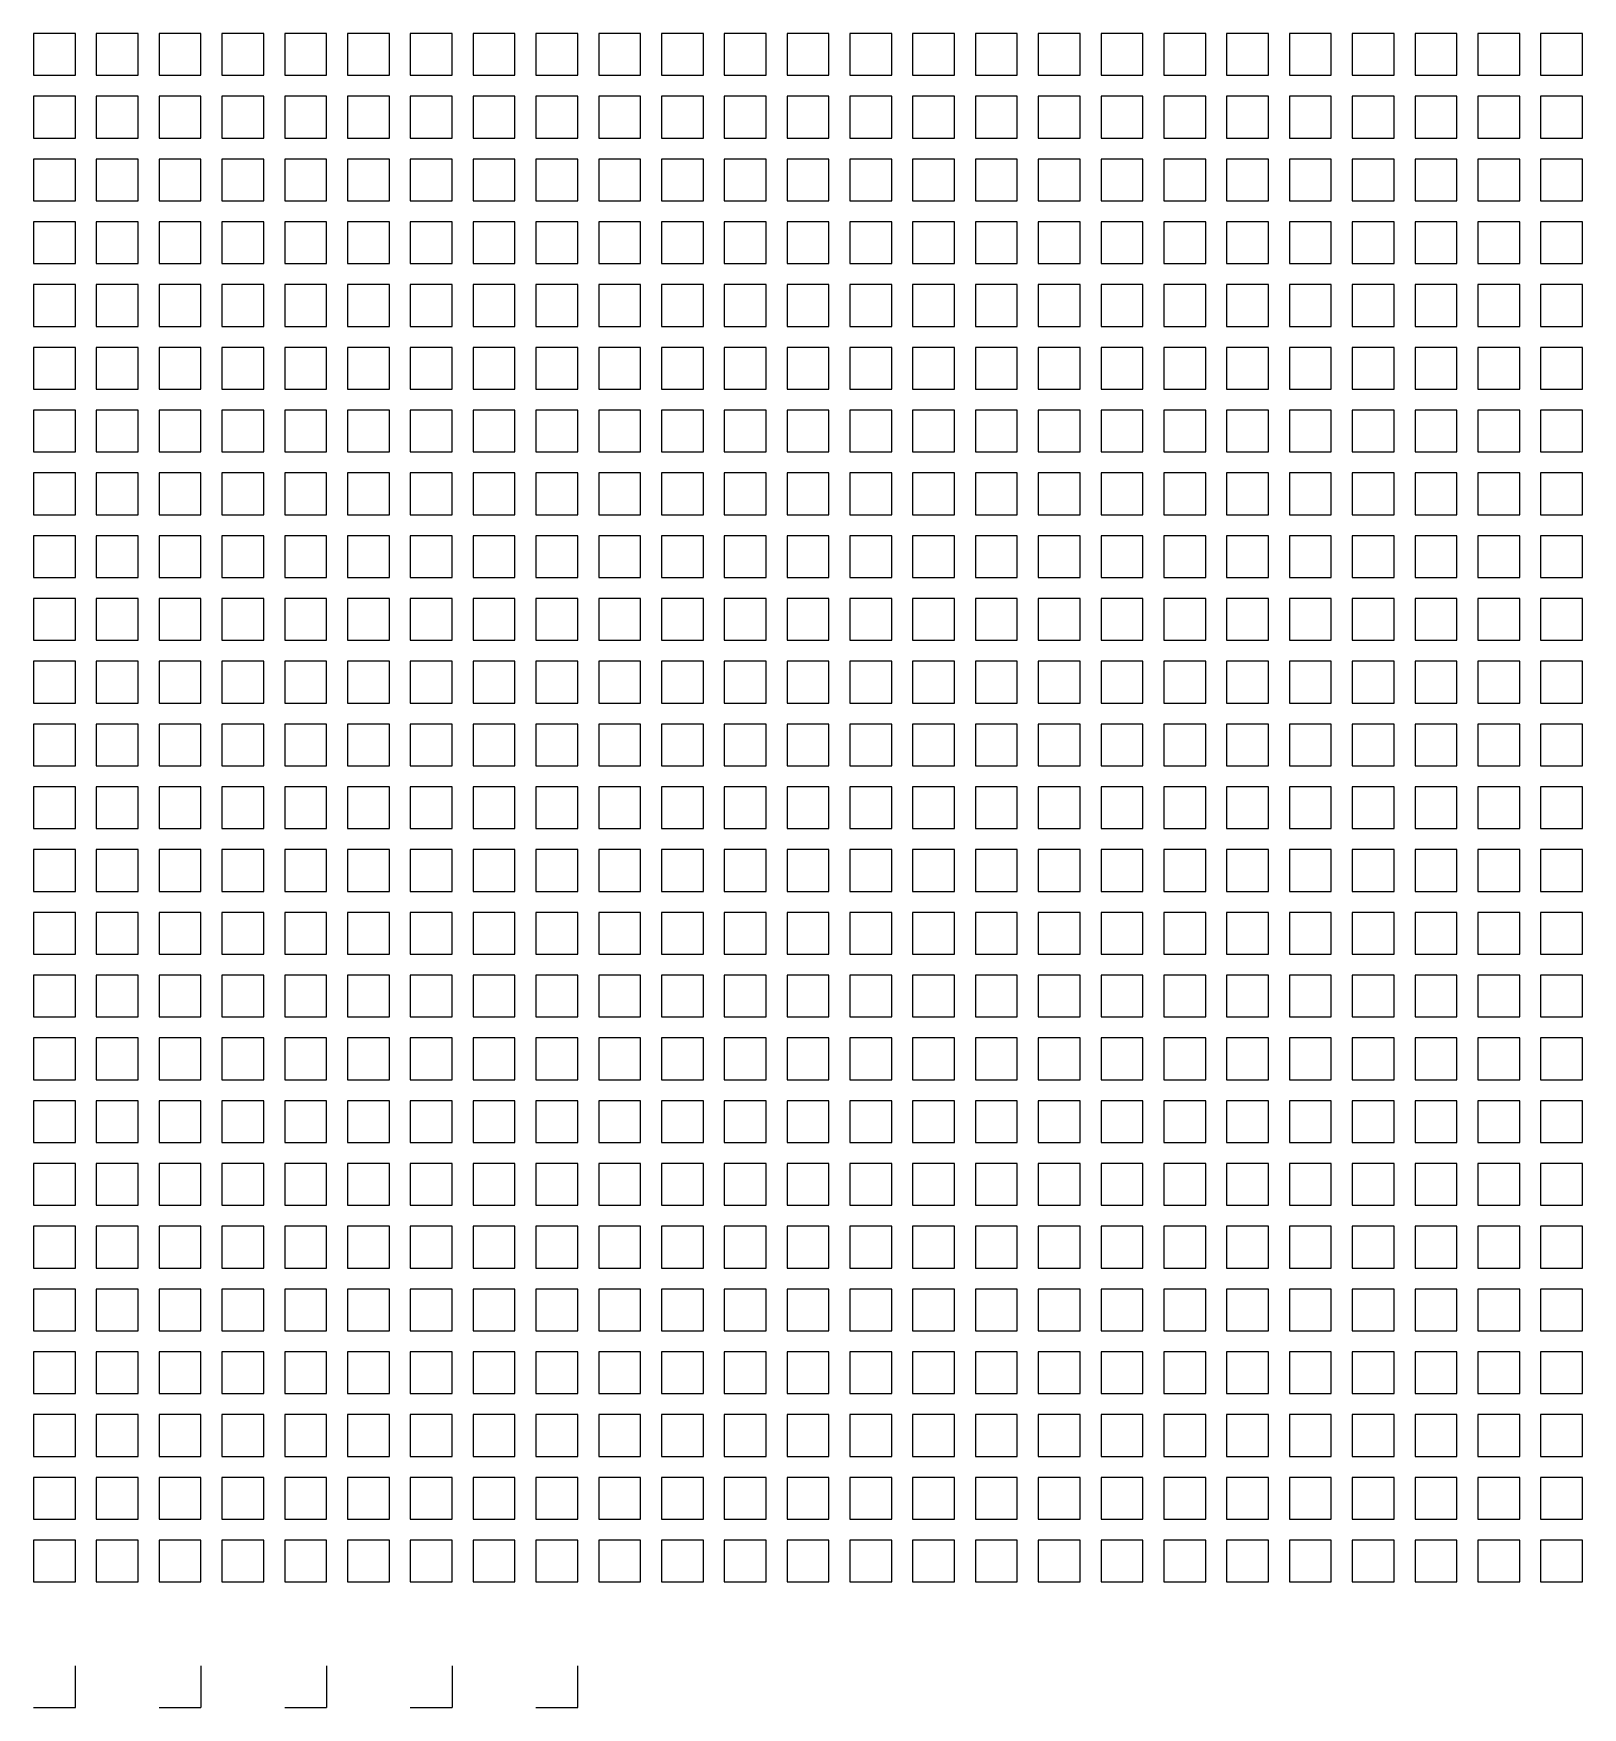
# Model space of a CAD drawing. Header units: millimetres. Extents: x 0 to 370, y -30 to 370.
import ezdxf

# ---------------------------------------------------------------- set-up
doc = ezdxf.new("R2010")
doc.units = ezdxf.units.MM
doc.layers.add('Grid', color=2, linetype='CONTINUOUS')

msp = doc.modelspace()

# ---------------------------------------------------------------- linework, layer by layer
at = {"layer": 'Grid'}
for p, q in [((10, 370), (0, 370)), ((0, 370), (0, 360)), ((10, 360), (10, 370)), ((25, 370), (15, 370)), ((15, 370), (15, 360)), ((25, 360), (25, 370)), ((40, 370), (30, 370)), ((30, 370), (30, 360)), ((40, 360), (40, 370)), ((55, 370), (45, 370)), ((45, 370), (45, 360)), ((55, 360), (55, 370)), ((70, 370), (60, 370)), ((60, 370), (60, 360)), ((70, 360), (70, 370)), ((85, 370), (75, 370)), ((75, 370), (75, 360)), ((85, 360), (85, 370)), ((100, 370), (90, 370)), ((90, 370), (90, 360)), ((100, 360), (100, 370)), ((115, 370), (105, 370)), ((105, 370), (105, 360)), ((115, 360), (115, 370)), ((130, 370), (120, 370)), ((120, 370), (120, 360)), ((130, 360), (130, 370)), ((145, 370), (135, 370)), ((135, 370), (135, 360)), ((145, 360), (145, 370)), ((160, 370), (150, 370)), ((150, 370), (150, 360)), ((160, 360), (160, 370)), ((175, 370), (165, 370)), ((165, 370), (165, 360)), ((175, 360), (175, 370)), ((190, 370), (180, 370)), ((180, 370), (180, 360)), ((190, 360), (190, 370)), ((205, 370), (195, 370)), ((195, 370), (195, 360)), ((205, 360), (205, 370)), ((220, 370), (210, 370)), ((210, 370), (210, 360)), ((220, 360), (220, 370)), ((235, 370), (225, 370)), ((225, 370), (225, 360)), ((235, 360), (235, 370)), ((250, 370), (240, 370)), ((240, 370), (240, 360)), ((250, 360), (250, 370)), ((265, 370), (255, 370)), ((255, 370), (255, 360)), ((265, 360), (265, 370)), ((280, 370), (270, 370)), ((270, 370), (270, 360)), ((280, 360), (280, 370)), ((295, 370), (285, 370)), ((285, 370), (285, 360)), ((295, 360), (295, 370)), ((310, 370), (300, 370)), ((300, 370), (300, 360)), ((310, 360), (310, 370)), ((325, 370), (315, 370)), ((315, 370), (315, 360)), ((325, 360), (325, 370)), ((340, 370), (330, 370)), ((330, 370), (330, 360)), ((340, 360), (340, 370)), ((355, 370), (345, 370)), ((345, 370), (345, 360)), ((355, 360), (355, 370)), ((370, 370), (360, 370)), ((360, 370), (360, 360)), ((370, 360), (370, 370)), ((0, 360), (10, 360)), ((15, 360), (25, 360)), ((30, 360), (40, 360)), ((45, 360), (55, 360)), ((60, 360), (70, 360)), ((75, 360), (85, 360)), ((90, 360), (100, 360)), ((105, 360), (115, 360)), ((120, 360), (130, 360)), ((135, 360), (145, 360)), ((150, 360), (160, 360)), ((165, 360), (175, 360)), ((180, 360), (190, 360)), ((195, 360), (205, 360)), ((210, 360), (220, 360)), ((225, 360), (235, 360)), ((240, 360), (250, 360)), ((255, 360), (265, 360)), ((270, 360), (280, 360)), ((285, 360), (295, 360)), ((300, 360), (310, 360)), ((315, 360), (325, 360)), ((330, 360), (340, 360)), ((345, 360), (355, 360)), ((360, 360), (370, 360)), ((10, 355), (0, 355)), ((0, 355), (0, 345)), ((10, 345), (10, 355)), ((25, 355), (15, 355)), ((15, 355), (15, 345)), ((25, 345), (25, 355)), ((40, 355), (30, 355)), ((30, 355), (30, 345)), ((40, 345), (40, 355)), ((55, 355), (45, 355)), ((45, 355), (45, 345)), ((55, 345), (55, 355)), ((70, 355), (60, 355)), ((60, 355), (60, 345)), ((70, 345), (70, 355)), ((85, 355), (75, 355)), ((75, 355), (75, 345)), ((85, 345), (85, 355)), ((100, 355), (90, 355)), ((90, 355), (90, 345)), ((100, 345), (100, 355)), ((115, 355), (105, 355)), ((105, 355), (105, 345)), ((115, 345), (115, 355)), ((130, 355), (120, 355)), ((120, 355), (120, 345)), ((130, 345), (130, 355)), ((145, 355), (135, 355)), ((135, 355), (135, 345)), ((145, 345), (145, 355)), ((160, 355), (150, 355)), ((150, 355), (150, 345)), ((160, 345), (160, 355)), ((175, 355), (165, 355)), ((165, 355), (165, 345)), ((175, 345), (175, 355)), ((190, 355), (180, 355)), ((180, 355), (180, 345)), ((190, 345), (190, 355)), ((205, 355), (195, 355)), ((195, 355), (195, 345)), ((205, 345), (205, 355)), ((220, 355), (210, 355)), ((210, 355), (210, 345)), ((220, 345), (220, 355)), ((235, 355), (225, 355)), ((225, 355), (225, 345)), ((235, 345), (235, 355)), ((250, 355), (240, 355)), ((240, 355), (240, 345)), ((250, 345), (250, 355)), ((265, 355), (255, 355)), ((255, 355), (255, 345)), ((265, 345), (265, 355)), ((280, 355), (270, 355)), ((270, 355), (270, 345)), ((280, 345), (280, 355)), ((295, 355), (285, 355)), ((285, 355), (285, 345)), ((295, 345), (295, 355)), ((310, 355), (300, 355)), ((300, 355), (300, 345)), ((310, 345), (310, 355)), ((325, 355), (315, 355)), ((315, 355), (315, 345)), ((325, 345), (325, 355)), ((340, 355), (330, 355)), ((330, 355), (330, 345)), ((340, 345), (340, 355)), ((355, 355), (345, 355)), ((345, 355), (345, 345)), ((355, 345), (355, 355)), ((370, 355), (360, 355)), ((360, 355), (360, 345)), ((370, 345), (370, 355)), ((0, 345), (10, 345)), ((15, 345), (25, 345)), ((30, 345), (40, 345)), ((45, 345), (55, 345)), ((60, 345), (70, 345)), ((75, 345), (85, 345)), ((90, 345), (100, 345)), ((105, 345), (115, 345)), ((120, 345), (130, 345)), ((135, 345), (145, 345)), ((150, 345), (160, 345)), ((165, 345), (175, 345)), ((180, 345), (190, 345)), ((195, 345), (205, 345)), ((210, 345), (220, 345)), ((225, 345), (235, 345)), ((240, 345), (250, 345)), ((255, 345), (265, 345)), ((270, 345), (280, 345)), ((285, 345), (295, 345)), ((300, 345), (310, 345)), ((315, 345), (325, 345)), ((330, 345), (340, 345)), ((345, 345), (355, 345)), ((360, 345), (370, 345)), ((10, 340), (0, 340)), ((0, 340), (0, 330)), ((10, 330), (10, 340)), ((25, 340), (15, 340)), ((15, 340), (15, 330)), ((25, 330), (25, 340)), ((40, 340), (30, 340)), ((30, 340), (30, 330)), ((40, 330), (40, 340)), ((55, 340), (45, 340)), ((45, 340), (45, 330)), ((55, 330), (55, 340)), ((70, 340), (60, 340)), ((60, 340), (60, 330)), ((70, 330), (70, 340)), ((85, 340), (75, 340)), ((75, 340), (75, 330)), ((85, 330), (85, 340)), ((100, 340), (90, 340)), ((90, 340), (90, 330)), ((100, 330), (100, 340)), ((115, 340), (105, 340)), ((105, 340), (105, 330)), ((115, 330), (115, 340)), ((130, 340), (120, 340)), ((120, 340), (120, 330)), ((130, 330), (130, 340)), ((145, 340), (135, 340)), ((135, 340), (135, 330)), ((145, 330), (145, 340)), ((160, 340), (150, 340)), ((150, 340), (150, 330)), ((160, 330), (160, 340)), ((175, 340), (165, 340)), ((165, 340), (165, 330)), ((175, 330), (175, 340)), ((190, 340), (180, 340)), ((180, 340), (180, 330)), ((190, 330), (190, 340)), ((205, 340), (195, 340)), ((195, 340), (195, 330)), ((205, 330), (205, 340)), ((220, 340), (210, 340)), ((210, 340), (210, 330)), ((220, 330), (220, 340)), ((235, 340), (225, 340)), ((225, 340), (225, 330)), ((235, 330), (235, 340)), ((250, 340), (240, 340)), ((240, 340), (240, 330)), ((250, 330), (250, 340)), ((265, 340), (255, 340)), ((255, 340), (255, 330)), ((265, 330), (265, 340)), ((280, 340), (270, 340)), ((270, 340), (270, 330)), ((280, 330), (280, 340)), ((295, 340), (285, 340)), ((285, 340), (285, 330)), ((295, 330), (295, 340)), ((310, 340), (300, 340)), ((300, 340), (300, 330)), ((310, 330), (310, 340)), ((325, 340), (315, 340)), ((315, 340), (315, 330)), ((325, 330), (325, 340)), ((340, 340), (330, 340)), ((330, 340), (330, 330)), ((340, 330), (340, 340)), ((355, 340), (345, 340)), ((345, 340), (345, 330)), ((355, 330), (355, 340)), ((370, 340), (360, 340)), ((360, 340), (360, 330)), ((370, 330), (370, 340)), ((0, 330), (10, 330)), ((15, 330), (25, 330)), ((30, 330), (40, 330)), ((45, 330), (55, 330)), ((60, 330), (70, 330)), ((75, 330), (85, 330)), ((90, 330), (100, 330)), ((105, 330), (115, 330)), ((120, 330), (130, 330)), ((135, 330), (145, 330)), ((150, 330), (160, 330)), ((165, 330), (175, 330)), ((180, 330), (190, 330)), ((195, 330), (205, 330)), ((210, 330), (220, 330)), ((225, 330), (235, 330)), ((240, 330), (250, 330)), ((255, 330), (265, 330)), ((270, 330), (280, 330)), ((285, 330), (295, 330)), ((300, 330), (310, 330)), ((315, 330), (325, 330)), ((330, 330), (340, 330)), ((345, 330), (355, 330)), ((360, 330), (370, 330)), ((10, 325), (0, 325)), ((0, 325), (0, 315)), ((10, 315), (10, 325)), ((25, 325), (15, 325)), ((15, 325), (15, 315)), ((25, 315), (25, 325)), ((40, 325), (30, 325)), ((30, 325), (30, 315)), ((40, 315), (40, 325)), ((55, 325), (45, 325)), ((45, 325), (45, 315)), ((55, 315), (55, 325)), ((70, 325), (60, 325)), ((60, 325), (60, 315)), ((70, 315), (70, 325)), ((85, 325), (75, 325)), ((75, 325), (75, 315)), ((85, 315), (85, 325)), ((100, 325), (90, 325)), ((90, 325), (90, 315)), ((100, 315), (100, 325)), ((115, 325), (105, 325)), ((105, 325), (105, 315)), ((115, 315), (115, 325)), ((130, 325), (120, 325)), ((120, 325), (120, 315)), ((130, 315), (130, 325)), ((145, 325), (135, 325)), ((135, 325), (135, 315)), ((145, 315), (145, 325)), ((160, 325), (150, 325)), ((150, 325), (150, 315)), ((160, 315), (160, 325)), ((175, 325), (165, 325)), ((165, 325), (165, 315)), ((175, 315), (175, 325)), ((190, 325), (180, 325)), ((180, 325), (180, 315)), ((190, 315), (190, 325)), ((205, 325), (195, 325)), ((195, 325), (195, 315)), ((205, 315), (205, 325)), ((220, 325), (210, 325)), ((210, 325), (210, 315)), ((220, 315), (220, 325)), ((235, 325), (225, 325)), ((225, 325), (225, 315)), ((235, 315), (235, 325)), ((250, 325), (240, 325)), ((240, 325), (240, 315)), ((250, 315), (250, 325)), ((265, 325), (255, 325)), ((255, 325), (255, 315)), ((265, 315), (265, 325)), ((280, 325), (270, 325)), ((270, 325), (270, 315)), ((280, 315), (280, 325)), ((295, 325), (285, 325)), ((285, 325), (285, 315)), ((295, 315), (295, 325)), ((310, 325), (300, 325)), ((300, 325), (300, 315)), ((310, 315), (310, 325)), ((325, 325), (315, 325)), ((315, 325), (315, 315)), ((325, 315), (325, 325)), ((340, 325), (330, 325)), ((330, 325), (330, 315)), ((340, 315), (340, 325)), ((355, 325), (345, 325)), ((345, 325), (345, 315)), ((355, 315), (355, 325)), ((370, 325), (360, 325)), ((360, 325), (360, 315)), ((370, 315), (370, 325)), ((0, 315), (10, 315)), ((15, 315), (25, 315)), ((30, 315), (40, 315)), ((45, 315), (55, 315)), ((60, 315), (70, 315)), ((75, 315), (85, 315)), ((90, 315), (100, 315)), ((105, 315), (115, 315)), ((120, 315), (130, 315)), ((135, 315), (145, 315)), ((150, 315), (160, 315)), ((165, 315), (175, 315)), ((180, 315), (190, 315)), ((195, 315), (205, 315)), ((210, 315), (220, 315)), ((225, 315), (235, 315)), ((240, 315), (250, 315)), ((255, 315), (265, 315)), ((270, 315), (280, 315)), ((285, 315), (295, 315)), ((300, 315), (310, 315)), ((315, 315), (325, 315)), ((330, 315), (340, 315)), ((345, 315), (355, 315)), ((360, 315), (370, 315)), ((10, 310), (0, 310)), ((0, 310), (0, 300)), ((10, 300), (10, 310)), ((25, 310), (15, 310)), ((15, 310), (15, 300)), ((25, 300), (25, 310)), ((40, 310), (30, 310)), ((30, 310), (30, 300)), ((40, 300), (40, 310)), ((55, 310), (45, 310)), ((45, 310), (45, 300)), ((55, 300), (55, 310)), ((70, 310), (60, 310)), ((60, 310), (60, 300)), ((70, 300), (70, 310)), ((85, 310), (75, 310)), ((75, 310), (75, 300)), ((85, 300), (85, 310)), ((100, 310), (90, 310)), ((90, 310), (90, 300)), ((100, 300), (100, 310)), ((115, 310), (105, 310)), ((105, 310), (105, 300)), ((115, 300), (115, 310)), ((130, 310), (120, 310)), ((120, 310), (120, 300)), ((130, 300), (130, 310)), ((145, 310), (135, 310)), ((135, 310), (135, 300)), ((145, 300), (145, 310)), ((160, 310), (150, 310)), ((150, 310), (150, 300)), ((160, 300), (160, 310)), ((175, 310), (165, 310)), ((165, 310), (165, 300)), ((175, 300), (175, 310)), ((190, 310), (180, 310)), ((180, 310), (180, 300)), ((190, 300), (190, 310)), ((205, 310), (195, 310)), ((195, 310), (195, 300)), ((205, 300), (205, 310)), ((220, 310), (210, 310)), ((210, 310), (210, 300)), ((220, 300), (220, 310)), ((235, 310), (225, 310)), ((225, 310), (225, 300)), ((235, 300), (235, 310)), ((250, 310), (240, 310)), ((240, 310), (240, 300)), ((250, 300), (250, 310)), ((265, 310), (255, 310)), ((255, 310), (255, 300)), ((265, 300), (265, 310)), ((280, 310), (270, 310)), ((270, 310), (270, 300)), ((280, 300), (280, 310)), ((295, 310), (285, 310)), ((285, 310), (285, 300)), ((295, 300), (295, 310)), ((310, 310), (300, 310)), ((300, 310), (300, 300)), ((310, 300), (310, 310)), ((325, 310), (315, 310)), ((315, 310), (315, 300)), ((325, 300), (325, 310)), ((340, 310), (330, 310)), ((330, 310), (330, 300)), ((340, 300), (340, 310)), ((355, 310), (345, 310)), ((345, 310), (345, 300)), ((355, 300), (355, 310)), ((370, 310), (360, 310)), ((360, 310), (360, 300)), ((370, 300), (370, 310)), ((0, 300), (10, 300)), ((15, 300), (25, 300)), ((30, 300), (40, 300)), ((45, 300), (55, 300)), ((60, 300), (70, 300)), ((75, 300), (85, 300)), ((90, 300), (100, 300)), ((105, 300), (115, 300)), ((120, 300), (130, 300)), ((135, 300), (145, 300)), ((150, 300), (160, 300)), ((165, 300), (175, 300)), ((180, 300), (190, 300)), ((195, 300), (205, 300)), ((210, 300), (220, 300)), ((225, 300), (235, 300)), ((240, 300), (250, 300)), ((255, 300), (265, 300)), ((270, 300), (280, 300)), ((285, 300), (295, 300)), ((300, 300), (310, 300)), ((315, 300), (325, 300)), ((330, 300), (340, 300)), ((345, 300), (355, 300)), ((360, 300), (370, 300)), ((10, 295), (0, 295)), ((0, 295), (0, 285)), ((10, 285), (10, 295)), ((25, 295), (15, 295)), ((15, 295), (15, 285)), ((25, 285), (25, 295)), ((40, 295), (30, 295)), ((30, 295), (30, 285)), ((40, 285), (40, 295)), ((55, 295), (45, 295)), ((45, 295), (45, 285)), ((55, 285), (55, 295)), ((70, 295), (60, 295)), ((60, 295), (60, 285)), ((70, 285), (70, 295)), ((85, 295), (75, 295)), ((75, 295), (75, 285)), ((85, 285), (85, 295)), ((100, 295), (90, 295)), ((90, 295), (90, 285)), ((100, 285), (100, 295)), ((115, 295), (105, 295)), ((105, 295), (105, 285)), ((115, 285), (115, 295)), ((130, 295), (120, 295)), ((120, 295), (120, 285)), ((130, 285), (130, 295)), ((145, 295), (135, 295)), ((135, 295), (135, 285)), ((145, 285), (145, 295)), ((160, 295), (150, 295)), ((150, 295), (150, 285)), ((160, 285), (160, 295)), ((175, 295), (165, 295)), ((165, 295), (165, 285)), ((175, 285), (175, 295)), ((190, 295), (180, 295)), ((180, 295), (180, 285)), ((190, 285), (190, 295)), ((205, 295), (195, 295)), ((195, 295), (195, 285)), ((205, 285), (205, 295)), ((220, 295), (210, 295)), ((210, 295), (210, 285)), ((220, 285), (220, 295)), ((235, 295), (225, 295)), ((225, 295), (225, 285)), ((235, 285), (235, 295)), ((250, 295), (240, 295)), ((240, 295), (240, 285)), ((250, 285), (250, 295)), ((265, 295), (255, 295)), ((255, 295), (255, 285)), ((265, 285), (265, 295)), ((280, 295), (270, 295)), ((270, 295), (270, 285)), ((280, 285), (280, 295)), ((295, 295), (285, 295)), ((285, 295), (285, 285)), ((295, 285), (295, 295)), ((310, 295), (300, 295)), ((300, 295), (300, 285)), ((310, 285), (310, 295)), ((325, 295), (315, 295)), ((315, 295), (315, 285)), ((325, 285), (325, 295)), ((340, 295), (330, 295)), ((330, 295), (330, 285)), ((340, 285), (340, 295)), ((355, 295), (345, 295)), ((345, 295), (345, 285)), ((355, 285), (355, 295)), ((370, 295), (360, 295)), ((360, 295), (360, 285)), ((370, 285), (370, 295)), ((0, 285), (10, 285)), ((15, 285), (25, 285)), ((30, 285), (40, 285)), ((45, 285), (55, 285)), ((60, 285), (70, 285)), ((75, 285), (85, 285)), ((90, 285), (100, 285)), ((105, 285), (115, 285)), ((120, 285), (130, 285)), ((135, 285), (145, 285)), ((150, 285), (160, 285)), ((165, 285), (175, 285)), ((180, 285), (190, 285)), ((195, 285), (205, 285)), ((210, 285), (220, 285)), ((225, 285), (235, 285)), ((240, 285), (250, 285)), ((255, 285), (265, 285)), ((270, 285), (280, 285)), ((285, 285), (295, 285)), ((300, 285), (310, 285)), ((315, 285), (325, 285)), ((330, 285), (340, 285)), ((345, 285), (355, 285)), ((360, 285), (370, 285)), ((10, 280), (0, 280)), ((0, 280), (0, 270)), ((10, 270), (10, 280)), ((25, 280), (15, 280)), ((15, 280), (15, 270)), ((25, 270), (25, 280)), ((40, 280), (30, 280)), ((30, 280), (30, 270)), ((40, 270), (40, 280)), ((55, 280), (45, 280)), ((45, 280), (45, 270)), ((55, 270), (55, 280)), ((70, 280), (60, 280)), ((60, 280), (60, 270)), ((70, 270), (70, 280)), ((85, 280), (75, 280)), ((75, 280), (75, 270)), ((85, 270), (85, 280)), ((100, 280), (90, 280)), ((90, 280), (90, 270)), ((100, 270), (100, 280)), ((115, 280), (105, 280)), ((105, 280), (105, 270)), ((115, 270), (115, 280)), ((130, 280), (120, 280)), ((120, 280), (120, 270)), ((130, 270), (130, 280)), ((145, 280), (135, 280)), ((135, 280), (135, 270)), ((145, 270), (145, 280)), ((160, 280), (150, 280)), ((150, 280), (150, 270)), ((160, 270), (160, 280)), ((175, 280), (165, 280)), ((165, 280), (165, 270)), ((175, 270), (175, 280)), ((190, 280), (180, 280)), ((180, 280), (180, 270)), ((190, 270), (190, 280)), ((205, 280), (195, 280)), ((195, 280), (195, 270)), ((205, 270), (205, 280)), ((220, 280), (210, 280)), ((210, 280), (210, 270)), ((220, 270), (220, 280)), ((235, 280), (225, 280)), ((225, 280), (225, 270)), ((235, 270), (235, 280)), ((250, 280), (240, 280)), ((240, 280), (240, 270)), ((250, 270), (250, 280)), ((265, 280), (255, 280)), ((255, 280), (255, 270)), ((265, 270), (265, 280)), ((280, 280), (270, 280)), ((270, 280), (270, 270)), ((280, 270), (280, 280)), ((295, 280), (285, 280)), ((285, 280), (285, 270)), ((295, 270), (295, 280)), ((310, 280), (300, 280)), ((300, 280), (300, 270)), ((310, 270), (310, 280)), ((325, 280), (315, 280)), ((315, 280), (315, 270)), ((325, 270), (325, 280)), ((340, 280), (330, 280)), ((330, 280), (330, 270)), ((340, 270), (340, 280)), ((355, 280), (345, 280)), ((345, 280), (345, 270)), ((355, 270), (355, 280)), ((370, 280), (360, 280)), ((360, 280), (360, 270)), ((370, 270), (370, 280)), ((0, 270), (10, 270)), ((15, 270), (25, 270)), ((30, 270), (40, 270)), ((45, 270), (55, 270)), ((60, 270), (70, 270)), ((75, 270), (85, 270)), ((90, 270), (100, 270)), ((105, 270), (115, 270)), ((120, 270), (130, 270)), ((135, 270), (145, 270)), ((150, 270), (160, 270)), ((165, 270), (175, 270)), ((180, 270), (190, 270)), ((195, 270), (205, 270)), ((210, 270), (220, 270)), ((225, 270), (235, 270)), ((240, 270), (250, 270)), ((255, 270), (265, 270)), ((270, 270), (280, 270)), ((285, 270), (295, 270)), ((300, 270), (310, 270)), ((315, 270), (325, 270)), ((330, 270), (340, 270)), ((345, 270), (355, 270)), ((360, 270), (370, 270)), ((10, 265), (0, 265)), ((0, 265), (0, 255)), ((10, 255), (10, 265)), ((25, 265), (15, 265)), ((15, 265), (15, 255)), ((25, 255), (25, 265)), ((40, 265), (30, 265)), ((30, 265), (30, 255)), ((40, 255), (40, 265)), ((55, 265), (45, 265)), ((45, 265), (45, 255)), ((55, 255), (55, 265)), ((70, 265), (60, 265)), ((60, 265), (60, 255)), ((70, 255), (70, 265)), ((85, 265), (75, 265)), ((75, 265), (75, 255)), ((85, 255), (85, 265)), ((100, 265), (90, 265)), ((90, 265), (90, 255)), ((100, 255), (100, 265)), ((115, 265), (105, 265)), ((105, 265), (105, 255)), ((115, 255), (115, 265)), ((130, 265), (120, 265)), ((120, 265), (120, 255)), ((130, 255), (130, 265)), ((145, 265), (135, 265)), ((135, 265), (135, 255)), ((145, 255), (145, 265)), ((160, 265), (150, 265)), ((150, 265), (150, 255)), ((160, 255), (160, 265)), ((175, 265), (165, 265)), ((165, 265), (165, 255)), ((175, 255), (175, 265)), ((190, 265), (180, 265)), ((180, 265), (180, 255)), ((190, 255), (190, 265)), ((205, 265), (195, 265)), ((195, 265), (195, 255)), ((205, 255), (205, 265)), ((220, 265), (210, 265)), ((210, 265), (210, 255)), ((220, 255), (220, 265)), ((235, 265), (225, 265)), ((225, 265), (225, 255)), ((235, 255), (235, 265)), ((250, 265), (240, 265)), ((240, 265), (240, 255)), ((250, 255), (250, 265)), ((265, 265), (255, 265)), ((255, 265), (255, 255)), ((265, 255), (265, 265)), ((280, 265), (270, 265)), ((270, 265), (270, 255)), ((280, 255), (280, 265)), ((295, 265), (285, 265)), ((285, 265), (285, 255)), ((295, 255), (295, 265)), ((310, 265), (300, 265)), ((300, 265), (300, 255)), ((310, 255), (310, 265)), ((325, 265), (315, 265)), ((315, 265), (315, 255)), ((325, 255), (325, 265)), ((340, 265), (330, 265)), ((330, 265), (330, 255)), ((340, 255), (340, 265)), ((355, 265), (345, 265)), ((345, 265), (345, 255)), ((355, 255), (355, 265)), ((370, 265), (360, 265)), ((360, 265), (360, 255)), ((370, 255), (370, 265)), ((0, 255), (10, 255)), ((15, 255), (25, 255)), ((30, 255), (40, 255)), ((45, 255), (55, 255)), ((60, 255), (70, 255)), ((75, 255), (85, 255)), ((90, 255), (100, 255)), ((105, 255), (115, 255)), ((120, 255), (130, 255)), ((135, 255), (145, 255)), ((150, 255), (160, 255)), ((165, 255), (175, 255)), ((180, 255), (190, 255)), ((195, 255), (205, 255)), ((210, 255), (220, 255)), ((225, 255), (235, 255)), ((240, 255), (250, 255)), ((255, 255), (265, 255)), ((270, 255), (280, 255)), ((285, 255), (295, 255)), ((300, 255), (310, 255)), ((315, 255), (325, 255)), ((330, 255), (340, 255)), ((345, 255), (355, 255)), ((360, 255), (370, 255)), ((10, 250), (0, 250)), ((0, 250), (0, 240)), ((10, 240), (10, 250)), ((25, 250), (15, 250)), ((15, 250), (15, 240)), ((25, 240), (25, 250)), ((40, 250), (30, 250)), ((30, 250), (30, 240)), ((40, 240), (40, 250)), ((55, 250), (45, 250)), ((45, 250), (45, 240)), ((55, 240), (55, 250)), ((70, 250), (60, 250)), ((60, 250), (60, 240)), ((70, 240), (70, 250)), ((85, 250), (75, 250)), ((75, 250), (75, 240)), ((85, 240), (85, 250)), ((100, 250), (90, 250)), ((90, 250), (90, 240)), ((100, 240), (100, 250)), ((115, 250), (105, 250)), ((105, 250), (105, 240)), ((115, 240), (115, 250)), ((130, 250), (120, 250)), ((120, 250), (120, 240)), ((130, 240), (130, 250)), ((145, 250), (135, 250)), ((135, 250), (135, 240)), ((145, 240), (145, 250)), ((160, 250), (150, 250)), ((150, 250), (150, 240)), ((160, 240), (160, 250)), ((175, 250), (165, 250)), ((165, 250), (165, 240)), ((175, 240), (175, 250)), ((190, 250), (180, 250)), ((180, 250), (180, 240)), ((190, 240), (190, 250)), ((205, 250), (195, 250)), ((195, 250), (195, 240)), ((205, 240), (205, 250)), ((220, 250), (210, 250)), ((210, 250), (210, 240)), ((220, 240), (220, 250)), ((235, 250), (225, 250)), ((225, 250), (225, 240)), ((235, 240), (235, 250)), ((250, 250), (240, 250)), ((240, 250), (240, 240)), ((250, 240), (250, 250)), ((265, 250), (255, 250)), ((255, 250), (255, 240)), ((265, 240), (265, 250)), ((280, 250), (270, 250)), ((270, 250), (270, 240)), ((280, 240), (280, 250)), ((295, 250), (285, 250)), ((285, 250), (285, 240)), ((295, 240), (295, 250)), ((310, 250), (300, 250)), ((300, 250), (300, 240)), ((310, 240), (310, 250)), ((325, 250), (315, 250)), ((315, 250), (315, 240)), ((325, 240), (325, 250)), ((340, 250), (330, 250)), ((330, 250), (330, 240)), ((340, 240), (340, 250)), ((355, 250), (345, 250)), ((345, 250), (345, 240)), ((355, 240), (355, 250)), ((370, 250), (360, 250)), ((360, 250), (360, 240)), ((370, 240), (370, 250)), ((0, 240), (10, 240)), ((15, 240), (25, 240)), ((30, 240), (40, 240)), ((45, 240), (55, 240)), ((60, 240), (70, 240)), ((75, 240), (85, 240)), ((90, 240), (100, 240)), ((105, 240), (115, 240)), ((120, 240), (130, 240)), ((135, 240), (145, 240)), ((150, 240), (160, 240)), ((165, 240), (175, 240)), ((180, 240), (190, 240)), ((195, 240), (205, 240)), ((210, 240), (220, 240)), ((225, 240), (235, 240)), ((240, 240), (250, 240)), ((255, 240), (265, 240)), ((270, 240), (280, 240)), ((285, 240), (295, 240)), ((300, 240), (310, 240)), ((315, 240), (325, 240)), ((330, 240), (340, 240)), ((345, 240), (355, 240)), ((360, 240), (370, 240)), ((10, 235), (0, 235)), ((0, 235), (0, 225)), ((10, 225), (10, 235)), ((25, 235), (15, 235)), ((15, 235), (15, 225)), ((25, 225), (25, 235)), ((40, 235), (30, 235)), ((30, 235), (30, 225)), ((40, 225), (40, 235)), ((55, 235), (45, 235)), ((45, 235), (45, 225)), ((55, 225), (55, 235)), ((70, 235), (60, 235)), ((60, 235), (60, 225)), ((70, 225), (70, 235)), ((85, 235), (75, 235)), ((75, 235), (75, 225)), ((85, 225), (85, 235)), ((100, 235), (90, 235)), ((90, 235), (90, 225)), ((100, 225), (100, 235)), ((115, 235), (105, 235)), ((105, 235), (105, 225)), ((115, 225), (115, 235)), ((130, 235), (120, 235)), ((120, 235), (120, 225)), ((130, 225), (130, 235)), ((145, 235), (135, 235)), ((135, 235), (135, 225)), ((145, 225), (145, 235)), ((160, 235), (150, 235)), ((150, 235), (150, 225)), ((160, 225), (160, 235)), ((175, 235), (165, 235)), ((165, 235), (165, 225)), ((175, 225), (175, 235)), ((190, 235), (180, 235)), ((180, 235), (180, 225)), ((190, 225), (190, 235)), ((205, 235), (195, 235)), ((195, 235), (195, 225)), ((205, 225), (205, 235)), ((220, 235), (210, 235)), ((210, 235), (210, 225)), ((220, 225), (220, 235)), ((235, 235), (225, 235)), ((225, 235), (225, 225)), ((235, 225), (235, 235)), ((250, 235), (240, 235)), ((240, 235), (240, 225)), ((250, 225), (250, 235)), ((265, 235), (255, 235)), ((255, 235), (255, 225)), ((265, 225), (265, 235)), ((280, 235), (270, 235)), ((270, 235), (270, 225)), ((280, 225), (280, 235)), ((295, 235), (285, 235)), ((285, 235), (285, 225)), ((295, 225), (295, 235)), ((310, 235), (300, 235)), ((300, 235), (300, 225)), ((310, 225), (310, 235)), ((325, 235), (315, 235)), ((315, 235), (315, 225)), ((325, 225), (325, 235)), ((340, 235), (330, 235)), ((330, 235), (330, 225)), ((340, 225), (340, 235)), ((355, 235), (345, 235)), ((345, 235), (345, 225)), ((355, 225), (355, 235)), ((370, 235), (360, 235)), ((360, 235), (360, 225)), ((370, 225), (370, 235)), ((0, 225), (10, 225)), ((15, 225), (25, 225)), ((30, 225), (40, 225)), ((45, 225), (55, 225)), ((60, 225), (70, 225)), ((75, 225), (85, 225)), ((90, 225), (100, 225)), ((105, 225), (115, 225)), ((120, 225), (130, 225)), ((135, 225), (145, 225)), ((150, 225), (160, 225)), ((165, 225), (175, 225)), ((180, 225), (190, 225)), ((195, 225), (205, 225)), ((210, 225), (220, 225)), ((225, 225), (235, 225)), ((240, 225), (250, 225)), ((255, 225), (265, 225)), ((270, 225), (280, 225)), ((285, 225), (295, 225)), ((300, 225), (310, 225)), ((315, 225), (325, 225)), ((330, 225), (340, 225)), ((345, 225), (355, 225)), ((360, 225), (370, 225)), ((10, 220), (0, 220)), ((0, 220), (0, 210)), ((10, 210), (10, 220)), ((25, 220), (15, 220)), ((15, 220), (15, 210)), ((25, 210), (25, 220)), ((40, 220), (30, 220)), ((30, 220), (30, 210)), ((40, 210), (40, 220)), ((55, 220), (45, 220)), ((45, 220), (45, 210)), ((55, 210), (55, 220)), ((70, 220), (60, 220)), ((60, 220), (60, 210)), ((70, 210), (70, 220)), ((85, 220), (75, 220)), ((75, 220), (75, 210)), ((85, 210), (85, 220)), ((100, 220), (90, 220)), ((90, 220), (90, 210)), ((100, 210), (100, 220)), ((115, 220), (105, 220)), ((105, 220), (105, 210)), ((115, 210), (115, 220)), ((130, 220), (120, 220)), ((120, 220), (120, 210)), ((130, 210), (130, 220)), ((145, 220), (135, 220)), ((135, 220), (135, 210)), ((145, 210), (145, 220)), ((160, 220), (150, 220)), ((150, 220), (150, 210)), ((160, 210), (160, 220)), ((175, 220), (165, 220)), ((165, 220), (165, 210)), ((175, 210), (175, 220)), ((190, 220), (180, 220)), ((180, 220), (180, 210)), ((190, 210), (190, 220)), ((205, 220), (195, 220)), ((195, 220), (195, 210)), ((205, 210), (205, 220)), ((220, 220), (210, 220)), ((210, 220), (210, 210)), ((220, 210), (220, 220)), ((235, 220), (225, 220)), ((225, 220), (225, 210)), ((235, 210), (235, 220)), ((250, 220), (240, 220)), ((240, 220), (240, 210)), ((250, 210), (250, 220)), ((265, 220), (255, 220)), ((255, 220), (255, 210)), ((265, 210), (265, 220)), ((280, 220), (270, 220)), ((270, 220), (270, 210)), ((280, 210), (280, 220)), ((295, 220), (285, 220)), ((285, 220), (285, 210)), ((295, 210), (295, 220)), ((310, 220), (300, 220)), ((300, 220), (300, 210)), ((310, 210), (310, 220)), ((325, 220), (315, 220)), ((315, 220), (315, 210)), ((325, 210), (325, 220)), ((340, 220), (330, 220)), ((330, 220), (330, 210)), ((340, 210), (340, 220)), ((355, 220), (345, 220)), ((345, 220), (345, 210)), ((355, 210), (355, 220)), ((370, 220), (360, 220)), ((360, 220), (360, 210)), ((370, 210), (370, 220)), ((0, 210), (10, 210)), ((15, 210), (25, 210)), ((30, 210), (40, 210)), ((45, 210), (55, 210)), ((60, 210), (70, 210)), ((75, 210), (85, 210)), ((90, 210), (100, 210)), ((105, 210), (115, 210)), ((120, 210), (130, 210)), ((135, 210), (145, 210)), ((150, 210), (160, 210)), ((165, 210), (175, 210)), ((180, 210), (190, 210)), ((195, 210), (205, 210)), ((210, 210), (220, 210)), ((225, 210), (235, 210)), ((240, 210), (250, 210)), ((255, 210), (265, 210)), ((270, 210), (280, 210)), ((285, 210), (295, 210)), ((300, 210), (310, 210)), ((315, 210), (325, 210)), ((330, 210), (340, 210)), ((345, 210), (355, 210)), ((360, 210), (370, 210)), ((10, 205), (0, 205)), ((0, 205), (0, 195)), ((10, 195), (10, 205)), ((25, 205), (15, 205)), ((15, 205), (15, 195)), ((25, 195), (25, 205)), ((40, 205), (30, 205)), ((30, 205), (30, 195)), ((40, 195), (40, 205)), ((55, 205), (45, 205)), ((45, 205), (45, 195)), ((55, 195), (55, 205)), ((70, 205), (60, 205)), ((60, 205), (60, 195)), ((70, 195), (70, 205)), ((85, 205), (75, 205)), ((75, 205), (75, 195)), ((85, 195), (85, 205)), ((100, 205), (90, 205)), ((90, 205), (90, 195)), ((100, 195), (100, 205)), ((115, 205), (105, 205)), ((105, 205), (105, 195)), ((115, 195), (115, 205)), ((130, 205), (120, 205)), ((120, 205), (120, 195)), ((130, 195), (130, 205)), ((145, 205), (135, 205)), ((135, 205), (135, 195)), ((145, 195), (145, 205)), ((160, 205), (150, 205)), ((150, 205), (150, 195)), ((160, 195), (160, 205)), ((175, 205), (165, 205)), ((165, 205), (165, 195)), ((175, 195), (175, 205)), ((190, 205), (180, 205)), ((180, 205), (180, 195)), ((190, 195), (190, 205)), ((205, 205), (195, 205)), ((195, 205), (195, 195)), ((205, 195), (205, 205)), ((220, 205), (210, 205)), ((210, 205), (210, 195)), ((220, 195), (220, 205)), ((235, 205), (225, 205)), ((225, 205), (225, 195)), ((235, 195), (235, 205)), ((250, 205), (240, 205)), ((240, 205), (240, 195)), ((250, 195), (250, 205)), ((265, 205), (255, 205)), ((255, 205), (255, 195)), ((265, 195), (265, 205)), ((280, 205), (270, 205)), ((270, 205), (270, 195)), ((280, 195), (280, 205)), ((295, 205), (285, 205)), ((285, 205), (285, 195)), ((295, 195), (295, 205)), ((310, 205), (300, 205)), ((300, 205), (300, 195)), ((310, 195), (310, 205)), ((325, 205), (315, 205)), ((315, 205), (315, 195)), ((325, 195), (325, 205)), ((340, 205), (330, 205)), ((330, 205), (330, 195)), ((340, 195), (340, 205)), ((355, 205), (345, 205)), ((345, 205), (345, 195)), ((355, 195), (355, 205)), ((370, 205), (360, 205)), ((360, 205), (360, 195)), ((370, 195), (370, 205)), ((0, 195), (10, 195)), ((15, 195), (25, 195)), ((30, 195), (40, 195)), ((45, 195), (55, 195)), ((60, 195), (70, 195)), ((75, 195), (85, 195)), ((90, 195), (100, 195)), ((105, 195), (115, 195)), ((120, 195), (130, 195)), ((135, 195), (145, 195)), ((150, 195), (160, 195)), ((165, 195), (175, 195)), ((180, 195), (190, 195)), ((195, 195), (205, 195)), ((210, 195), (220, 195)), ((225, 195), (235, 195)), ((240, 195), (250, 195)), ((255, 195), (265, 195)), ((270, 195), (280, 195)), ((285, 195), (295, 195)), ((300, 195), (310, 195)), ((315, 195), (325, 195)), ((330, 195), (340, 195)), ((345, 195), (355, 195)), ((360, 195), (370, 195)), ((10, 190), (0, 190)), ((0, 190), (0, 180)), ((10, 180), (10, 190)), ((25, 190), (15, 190)), ((15, 190), (15, 180)), ((25, 180), (25, 190)), ((40, 190), (30, 190)), ((30, 190), (30, 180)), ((40, 180), (40, 190)), ((55, 190), (45, 190)), ((45, 190), (45, 180)), ((55, 180), (55, 190)), ((70, 190), (60, 190)), ((60, 190), (60, 180)), ((70, 180), (70, 190)), ((85, 190), (75, 190)), ((75, 190), (75, 180)), ((85, 180), (85, 190)), ((100, 190), (90, 190)), ((90, 190), (90, 180)), ((100, 180), (100, 190)), ((115, 190), (105, 190)), ((105, 190), (105, 180)), ((115, 180), (115, 190)), ((130, 190), (120, 190)), ((120, 190), (120, 180)), ((130, 180), (130, 190)), ((145, 190), (135, 190)), ((135, 190), (135, 180)), ((145, 180), (145, 190)), ((160, 190), (150, 190)), ((150, 190), (150, 180)), ((160, 180), (160, 190)), ((175, 190), (165, 190)), ((165, 190), (165, 180)), ((175, 180), (175, 190)), ((190, 190), (180, 190)), ((180, 190), (180, 180)), ((190, 180), (190, 190)), ((205, 190), (195, 190)), ((195, 190), (195, 180)), ((205, 180), (205, 190)), ((220, 190), (210, 190)), ((210, 190), (210, 180)), ((220, 180), (220, 190)), ((235, 190), (225, 190)), ((225, 190), (225, 180)), ((235, 180), (235, 190)), ((250, 190), (240, 190)), ((240, 190), (240, 180)), ((250, 180), (250, 190)), ((265, 190), (255, 190)), ((255, 190), (255, 180)), ((265, 180), (265, 190)), ((280, 190), (270, 190)), ((270, 190), (270, 180)), ((280, 180), (280, 190)), ((295, 190), (285, 190)), ((285, 190), (285, 180)), ((295, 180), (295, 190)), ((310, 190), (300, 190)), ((300, 190), (300, 180)), ((310, 180), (310, 190)), ((325, 190), (315, 190)), ((315, 190), (315, 180)), ((325, 180), (325, 190)), ((340, 190), (330, 190)), ((330, 190), (330, 180)), ((340, 180), (340, 190)), ((355, 190), (345, 190)), ((345, 190), (345, 180)), ((355, 180), (355, 190)), ((370, 190), (360, 190)), ((360, 190), (360, 180)), ((370, 180), (370, 190)), ((0, 180), (10, 180)), ((15, 180), (25, 180)), ((30, 180), (40, 180)), ((45, 180), (55, 180)), ((60, 180), (70, 180)), ((75, 180), (85, 180)), ((90, 180), (100, 180)), ((105, 180), (115, 180)), ((120, 180), (130, 180)), ((135, 180), (145, 180)), ((150, 180), (160, 180)), ((165, 180), (175, 180)), ((180, 180), (190, 180)), ((195, 180), (205, 180)), ((210, 180), (220, 180)), ((225, 180), (235, 180)), ((240, 180), (250, 180)), ((255, 180), (265, 180)), ((270, 180), (280, 180)), ((285, 180), (295, 180)), ((300, 180), (310, 180)), ((315, 180), (325, 180)), ((330, 180), (340, 180)), ((345, 180), (355, 180)), ((360, 180), (370, 180)), ((10, 175), (0, 175)), ((0, 175), (0, 165)), ((10, 165), (10, 175)), ((25, 175), (15, 175)), ((15, 175), (15, 165)), ((25, 165), (25, 175)), ((40, 175), (30, 175)), ((30, 175), (30, 165)), ((40, 165), (40, 175)), ((55, 175), (45, 175)), ((45, 175), (45, 165)), ((55, 165), (55, 175)), ((70, 175), (60, 175)), ((60, 175), (60, 165)), ((70, 165), (70, 175)), ((85, 175), (75, 175)), ((75, 175), (75, 165)), ((85, 165), (85, 175)), ((100, 175), (90, 175)), ((90, 175), (90, 165)), ((100, 165), (100, 175)), ((115, 175), (105, 175)), ((105, 175), (105, 165)), ((115, 165), (115, 175)), ((130, 175), (120, 175)), ((120, 175), (120, 165)), ((130, 165), (130, 175)), ((145, 175), (135, 175)), ((135, 175), (135, 165)), ((145, 165), (145, 175)), ((160, 175), (150, 175)), ((150, 175), (150, 165)), ((160, 165), (160, 175)), ((175, 175), (165, 175)), ((165, 175), (165, 165)), ((175, 165), (175, 175)), ((190, 175), (180, 175)), ((180, 175), (180, 165)), ((190, 165), (190, 175)), ((205, 175), (195, 175)), ((195, 175), (195, 165)), ((205, 165), (205, 175)), ((220, 175), (210, 175)), ((210, 175), (210, 165)), ((220, 165), (220, 175)), ((235, 175), (225, 175)), ((225, 175), (225, 165)), ((235, 165), (235, 175)), ((250, 175), (240, 175)), ((240, 175), (240, 165)), ((250, 165), (250, 175)), ((265, 175), (255, 175)), ((255, 175), (255, 165)), ((265, 165), (265, 175)), ((280, 175), (270, 175)), ((270, 175), (270, 165)), ((280, 165), (280, 175)), ((295, 175), (285, 175)), ((285, 175), (285, 165)), ((295, 165), (295, 175)), ((310, 175), (300, 175)), ((300, 175), (300, 165)), ((310, 165), (310, 175)), ((325, 175), (315, 175)), ((315, 175), (315, 165)), ((325, 165), (325, 175)), ((340, 175), (330, 175)), ((330, 175), (330, 165)), ((340, 165), (340, 175)), ((355, 175), (345, 175)), ((345, 175), (345, 165)), ((355, 165), (355, 175)), ((370, 175), (360, 175)), ((360, 175), (360, 165)), ((370, 165), (370, 175)), ((0, 165), (10, 165)), ((15, 165), (25, 165)), ((30, 165), (40, 165)), ((45, 165), (55, 165)), ((60, 165), (70, 165)), ((75, 165), (85, 165)), ((90, 165), (100, 165)), ((105, 165), (115, 165)), ((120, 165), (130, 165)), ((135, 165), (145, 165)), ((150, 165), (160, 165)), ((165, 165), (175, 165)), ((180, 165), (190, 165)), ((195, 165), (205, 165)), ((210, 165), (220, 165)), ((225, 165), (235, 165)), ((240, 165), (250, 165)), ((255, 165), (265, 165)), ((270, 165), (280, 165)), ((285, 165), (295, 165)), ((300, 165), (310, 165)), ((315, 165), (325, 165)), ((330, 165), (340, 165)), ((345, 165), (355, 165)), ((360, 165), (370, 165)), ((10, 160), (0, 160)), ((0, 160), (0, 150)), ((10, 150), (10, 160)), ((25, 160), (15, 160)), ((15, 160), (15, 150)), ((25, 150), (25, 160)), ((40, 160), (30, 160)), ((30, 160), (30, 150)), ((40, 150), (40, 160)), ((55, 160), (45, 160)), ((45, 160), (45, 150)), ((55, 150), (55, 160)), ((70, 160), (60, 160)), ((60, 160), (60, 150)), ((70, 150), (70, 160)), ((85, 160), (75, 160)), ((75, 160), (75, 150)), ((85, 150), (85, 160)), ((100, 160), (90, 160)), ((90, 160), (90, 150)), ((100, 150), (100, 160)), ((115, 160), (105, 160)), ((105, 160), (105, 150)), ((115, 150), (115, 160)), ((130, 160), (120, 160)), ((120, 160), (120, 150)), ((130, 150), (130, 160)), ((145, 160), (135, 160)), ((135, 160), (135, 150)), ((145, 150), (145, 160)), ((160, 160), (150, 160)), ((150, 160), (150, 150)), ((160, 150), (160, 160)), ((175, 160), (165, 160)), ((165, 160), (165, 150)), ((175, 150), (175, 160)), ((190, 160), (180, 160)), ((180, 160), (180, 150)), ((190, 150), (190, 160)), ((205, 160), (195, 160)), ((195, 160), (195, 150)), ((205, 150), (205, 160)), ((220, 160), (210, 160)), ((210, 160), (210, 150)), ((220, 150), (220, 160)), ((235, 160), (225, 160)), ((225, 160), (225, 150)), ((235, 150), (235, 160)), ((250, 160), (240, 160)), ((240, 160), (240, 150)), ((250, 150), (250, 160)), ((265, 160), (255, 160)), ((255, 160), (255, 150)), ((265, 150), (265, 160)), ((280, 160), (270, 160)), ((270, 160), (270, 150)), ((280, 150), (280, 160)), ((295, 160), (285, 160)), ((285, 160), (285, 150)), ((295, 150), (295, 160)), ((310, 160), (300, 160)), ((300, 160), (300, 150)), ((310, 150), (310, 160)), ((325, 160), (315, 160)), ((315, 160), (315, 150)), ((325, 150), (325, 160)), ((340, 160), (330, 160)), ((330, 160), (330, 150)), ((340, 150), (340, 160)), ((355, 160), (345, 160)), ((345, 160), (345, 150)), ((355, 150), (355, 160)), ((370, 160), (360, 160)), ((360, 160), (360, 150)), ((370, 150), (370, 160)), ((0, 150), (10, 150)), ((15, 150), (25, 150)), ((30, 150), (40, 150)), ((45, 150), (55, 150)), ((60, 150), (70, 150)), ((75, 150), (85, 150)), ((90, 150), (100, 150)), ((105, 150), (115, 150)), ((120, 150), (130, 150)), ((135, 150), (145, 150)), ((150, 150), (160, 150)), ((165, 150), (175, 150)), ((180, 150), (190, 150)), ((195, 150), (205, 150)), ((210, 150), (220, 150)), ((225, 150), (235, 150)), ((240, 150), (250, 150)), ((255, 150), (265, 150)), ((270, 150), (280, 150)), ((285, 150), (295, 150)), ((300, 150), (310, 150)), ((315, 150), (325, 150)), ((330, 150), (340, 150)), ((345, 150), (355, 150)), ((360, 150), (370, 150)), ((10, 145), (0, 145)), ((0, 145), (0, 135)), ((10, 135), (10, 145)), ((25, 145), (15, 145)), ((15, 145), (15, 135)), ((25, 135), (25, 145)), ((40, 145), (30, 145)), ((30, 145), (30, 135)), ((40, 135), (40, 145)), ((55, 145), (45, 145)), ((45, 145), (45, 135)), ((55, 135), (55, 145)), ((70, 145), (60, 145)), ((60, 145), (60, 135)), ((70, 135), (70, 145)), ((85, 145), (75, 145)), ((75, 145), (75, 135)), ((85, 135), (85, 145)), ((100, 145), (90, 145)), ((90, 145), (90, 135)), ((100, 135), (100, 145)), ((115, 145), (105, 145)), ((105, 145), (105, 135)), ((115, 135), (115, 145)), ((130, 145), (120, 145)), ((120, 145), (120, 135)), ((130, 135), (130, 145)), ((145, 145), (135, 145)), ((135, 145), (135, 135)), ((145, 135), (145, 145)), ((160, 145), (150, 145)), ((150, 145), (150, 135)), ((160, 135), (160, 145)), ((175, 145), (165, 145)), ((165, 145), (165, 135)), ((175, 135), (175, 145)), ((190, 145), (180, 145)), ((180, 145), (180, 135)), ((190, 135), (190, 145)), ((205, 145), (195, 145)), ((195, 145), (195, 135)), ((205, 135), (205, 145)), ((220, 145), (210, 145)), ((210, 145), (210, 135)), ((220, 135), (220, 145)), ((235, 145), (225, 145)), ((225, 145), (225, 135)), ((235, 135), (235, 145)), ((250, 145), (240, 145)), ((240, 145), (240, 135)), ((250, 135), (250, 145)), ((265, 145), (255, 145)), ((255, 145), (255, 135)), ((265, 135), (265, 145)), ((280, 145), (270, 145)), ((270, 145), (270, 135)), ((280, 135), (280, 145)), ((295, 145), (285, 145)), ((285, 145), (285, 135)), ((295, 135), (295, 145)), ((310, 145), (300, 145)), ((300, 145), (300, 135)), ((310, 135), (310, 145)), ((325, 145), (315, 145)), ((315, 145), (315, 135)), ((325, 135), (325, 145)), ((340, 145), (330, 145)), ((330, 145), (330, 135)), ((340, 135), (340, 145)), ((355, 145), (345, 145)), ((345, 145), (345, 135)), ((355, 135), (355, 145)), ((370, 145), (360, 145)), ((360, 145), (360, 135)), ((370, 135), (370, 145)), ((0, 135), (10, 135)), ((15, 135), (25, 135)), ((30, 135), (40, 135)), ((45, 135), (55, 135)), ((60, 135), (70, 135)), ((75, 135), (85, 135)), ((90, 135), (100, 135)), ((105, 135), (115, 135)), ((120, 135), (130, 135)), ((135, 135), (145, 135)), ((150, 135), (160, 135)), ((165, 135), (175, 135)), ((180, 135), (190, 135)), ((195, 135), (205, 135)), ((210, 135), (220, 135)), ((225, 135), (235, 135)), ((240, 135), (250, 135)), ((255, 135), (265, 135)), ((270, 135), (280, 135)), ((285, 135), (295, 135)), ((300, 135), (310, 135)), ((315, 135), (325, 135)), ((330, 135), (340, 135)), ((345, 135), (355, 135)), ((360, 135), (370, 135)), ((10, 130), (0, 130)), ((0, 130), (0, 120)), ((10, 120), (10, 130)), ((25, 130), (15, 130)), ((15, 130), (15, 120)), ((25, 120), (25, 130)), ((40, 130), (30, 130)), ((30, 130), (30, 120)), ((40, 120), (40, 130)), ((55, 130), (45, 130)), ((45, 130), (45, 120)), ((55, 120), (55, 130)), ((70, 130), (60, 130)), ((60, 130), (60, 120)), ((70, 120), (70, 130)), ((85, 130), (75, 130)), ((75, 130), (75, 120)), ((85, 120), (85, 130)), ((100, 130), (90, 130)), ((90, 130), (90, 120)), ((100, 120), (100, 130)), ((115, 130), (105, 130)), ((105, 130), (105, 120)), ((115, 120), (115, 130)), ((130, 130), (120, 130)), ((120, 130), (120, 120)), ((130, 120), (130, 130)), ((145, 130), (135, 130)), ((135, 130), (135, 120)), ((145, 120), (145, 130)), ((160, 130), (150, 130)), ((150, 130), (150, 120)), ((160, 120), (160, 130)), ((175, 130), (165, 130)), ((165, 130), (165, 120)), ((175, 120), (175, 130)), ((190, 130), (180, 130)), ((180, 130), (180, 120)), ((190, 120), (190, 130)), ((205, 130), (195, 130)), ((195, 130), (195, 120)), ((205, 120), (205, 130)), ((220, 130), (210, 130)), ((210, 130), (210, 120)), ((220, 120), (220, 130)), ((235, 130), (225, 130)), ((225, 130), (225, 120)), ((235, 120), (235, 130)), ((250, 130), (240, 130)), ((240, 130), (240, 120)), ((250, 120), (250, 130)), ((265, 130), (255, 130)), ((255, 130), (255, 120)), ((265, 120), (265, 130)), ((280, 130), (270, 130)), ((270, 130), (270, 120)), ((280, 120), (280, 130)), ((295, 130), (285, 130)), ((285, 130), (285, 120)), ((295, 120), (295, 130)), ((310, 130), (300, 130)), ((300, 130), (300, 120)), ((310, 120), (310, 130)), ((325, 130), (315, 130)), ((315, 130), (315, 120)), ((325, 120), (325, 130)), ((340, 130), (330, 130)), ((330, 130), (330, 120)), ((340, 120), (340, 130)), ((355, 130), (345, 130)), ((345, 130), (345, 120)), ((355, 120), (355, 130)), ((370, 130), (360, 130)), ((360, 130), (360, 120)), ((370, 120), (370, 130)), ((0, 120), (10, 120)), ((15, 120), (25, 120)), ((30, 120), (40, 120)), ((45, 120), (55, 120)), ((60, 120), (70, 120)), ((75, 120), (85, 120)), ((90, 120), (100, 120)), ((105, 120), (115, 120)), ((120, 120), (130, 120)), ((135, 120), (145, 120)), ((150, 120), (160, 120)), ((165, 120), (175, 120)), ((180, 120), (190, 120)), ((195, 120), (205, 120)), ((210, 120), (220, 120)), ((225, 120), (235, 120)), ((240, 120), (250, 120)), ((255, 120), (265, 120)), ((270, 120), (280, 120)), ((285, 120), (295, 120)), ((300, 120), (310, 120)), ((315, 120), (325, 120)), ((330, 120), (340, 120)), ((345, 120), (355, 120)), ((360, 120), (370, 120)), ((10, 115), (0, 115)), ((0, 115), (0, 105)), ((10, 105), (10, 115)), ((25, 115), (15, 115)), ((15, 115), (15, 105)), ((25, 105), (25, 115)), ((40, 115), (30, 115)), ((30, 115), (30, 105)), ((40, 105), (40, 115)), ((55, 115), (45, 115)), ((45, 115), (45, 105)), ((55, 105), (55, 115)), ((70, 115), (60, 115)), ((60, 115), (60, 105)), ((70, 105), (70, 115)), ((85, 115), (75, 115)), ((75, 115), (75, 105)), ((85, 105), (85, 115)), ((100, 115), (90, 115)), ((90, 115), (90, 105)), ((100, 105), (100, 115)), ((115, 115), (105, 115)), ((105, 115), (105, 105)), ((115, 105), (115, 115)), ((130, 115), (120, 115)), ((120, 115), (120, 105)), ((130, 105), (130, 115)), ((145, 115), (135, 115)), ((135, 115), (135, 105)), ((145, 105), (145, 115)), ((160, 115), (150, 115)), ((150, 115), (150, 105)), ((160, 105), (160, 115)), ((175, 115), (165, 115)), ((165, 115), (165, 105)), ((175, 105), (175, 115)), ((190, 115), (180, 115)), ((180, 115), (180, 105)), ((190, 105), (190, 115)), ((205, 115), (195, 115)), ((195, 115), (195, 105)), ((205, 105), (205, 115)), ((220, 115), (210, 115)), ((210, 115), (210, 105)), ((220, 105), (220, 115)), ((235, 115), (225, 115)), ((225, 115), (225, 105)), ((235, 105), (235, 115)), ((250, 115), (240, 115)), ((240, 115), (240, 105)), ((250, 105), (250, 115)), ((265, 115), (255, 115)), ((255, 115), (255, 105)), ((265, 105), (265, 115)), ((280, 115), (270, 115)), ((270, 115), (270, 105)), ((280, 105), (280, 115)), ((295, 115), (285, 115)), ((285, 115), (285, 105)), ((295, 105), (295, 115)), ((310, 115), (300, 115)), ((300, 115), (300, 105)), ((310, 105), (310, 115)), ((325, 115), (315, 115)), ((315, 115), (315, 105)), ((325, 105), (325, 115)), ((340, 115), (330, 115)), ((330, 115), (330, 105)), ((340, 105), (340, 115)), ((355, 115), (345, 115)), ((345, 115), (345, 105)), ((355, 105), (355, 115)), ((370, 115), (360, 115)), ((360, 115), (360, 105)), ((370, 105), (370, 115)), ((0, 105), (10, 105)), ((15, 105), (25, 105)), ((30, 105), (40, 105)), ((45, 105), (55, 105)), ((60, 105), (70, 105)), ((75, 105), (85, 105)), ((90, 105), (100, 105)), ((105, 105), (115, 105)), ((120, 105), (130, 105)), ((135, 105), (145, 105)), ((150, 105), (160, 105)), ((165, 105), (175, 105)), ((180, 105), (190, 105)), ((195, 105), (205, 105)), ((210, 105), (220, 105)), ((225, 105), (235, 105)), ((240, 105), (250, 105)), ((255, 105), (265, 105)), ((270, 105), (280, 105)), ((285, 105), (295, 105)), ((300, 105), (310, 105)), ((315, 105), (325, 105)), ((330, 105), (340, 105)), ((345, 105), (355, 105)), ((360, 105), (370, 105)), ((10, 100), (0, 100)), ((0, 100), (0, 90)), ((10, 90), (10, 100)), ((25, 100), (15, 100)), ((15, 100), (15, 90)), ((25, 90), (25, 100)), ((40, 100), (30, 100)), ((30, 100), (30, 90)), ((40, 90), (40, 100)), ((55, 100), (45, 100)), ((45, 100), (45, 90)), ((55, 90), (55, 100)), ((70, 100), (60, 100)), ((60, 100), (60, 90)), ((70, 90), (70, 100)), ((85, 100), (75, 100)), ((75, 100), (75, 90)), ((85, 90), (85, 100)), ((100, 100), (90, 100)), ((90, 100), (90, 90)), ((100, 90), (100, 100)), ((115, 100), (105, 100)), ((105, 100), (105, 90)), ((115, 90), (115, 100)), ((130, 100), (120, 100)), ((120, 100), (120, 90)), ((130, 90), (130, 100)), ((145, 100), (135, 100)), ((135, 100), (135, 90)), ((145, 90), (145, 100)), ((160, 100), (150, 100)), ((150, 100), (150, 90)), ((160, 90), (160, 100)), ((175, 100), (165, 100)), ((165, 100), (165, 90)), ((175, 90), (175, 100)), ((190, 100), (180, 100)), ((180, 100), (180, 90)), ((190, 90), (190, 100)), ((205, 100), (195, 100)), ((195, 100), (195, 90)), ((205, 90), (205, 100)), ((220, 100), (210, 100)), ((210, 100), (210, 90)), ((220, 90), (220, 100)), ((235, 100), (225, 100)), ((225, 100), (225, 90)), ((235, 90), (235, 100)), ((250, 100), (240, 100)), ((240, 100), (240, 90)), ((250, 90), (250, 100)), ((265, 100), (255, 100)), ((255, 100), (255, 90)), ((265, 90), (265, 100)), ((280, 100), (270, 100)), ((270, 100), (270, 90)), ((280, 90), (280, 100)), ((295, 100), (285, 100)), ((285, 100), (285, 90)), ((295, 90), (295, 100)), ((310, 100), (300, 100)), ((300, 100), (300, 90)), ((310, 90), (310, 100)), ((325, 100), (315, 100)), ((315, 100), (315, 90)), ((325, 90), (325, 100)), ((340, 100), (330, 100)), ((330, 100), (330, 90)), ((340, 90), (340, 100)), ((355, 100), (345, 100)), ((345, 100), (345, 90)), ((355, 90), (355, 100)), ((370, 100), (360, 100)), ((360, 100), (360, 90)), ((370, 90), (370, 100)), ((0, 90), (10, 90)), ((15, 90), (25, 90)), ((30, 90), (40, 90)), ((45, 90), (55, 90)), ((60, 90), (70, 90)), ((75, 90), (85, 90)), ((90, 90), (100, 90)), ((105, 90), (115, 90)), ((120, 90), (130, 90)), ((135, 90), (145, 90)), ((150, 90), (160, 90)), ((165, 90), (175, 90)), ((180, 90), (190, 90)), ((195, 90), (205, 90)), ((210, 90), (220, 90)), ((225, 90), (235, 90)), ((240, 90), (250, 90)), ((255, 90), (265, 90)), ((270, 90), (280, 90)), ((285, 90), (295, 90)), ((300, 90), (310, 90)), ((315, 90), (325, 90)), ((330, 90), (340, 90)), ((345, 90), (355, 90)), ((360, 90), (370, 90)), ((10, 85), (0, 85)), ((0, 85), (0, 75)), ((10, 75), (10, 85)), ((25, 85), (15, 85)), ((15, 85), (15, 75)), ((25, 75), (25, 85)), ((40, 85), (30, 85)), ((30, 85), (30, 75)), ((40, 75), (40, 85)), ((55, 85), (45, 85)), ((45, 85), (45, 75)), ((55, 75), (55, 85)), ((70, 85), (60, 85)), ((60, 85), (60, 75)), ((70, 75), (70, 85)), ((85, 85), (75, 85)), ((75, 85), (75, 75)), ((85, 75), (85, 85)), ((100, 85), (90, 85)), ((90, 85), (90, 75)), ((100, 75), (100, 85)), ((115, 85), (105, 85)), ((105, 85), (105, 75)), ((115, 75), (115, 85)), ((130, 85), (120, 85)), ((120, 85), (120, 75)), ((130, 75), (130, 85)), ((145, 85), (135, 85)), ((135, 85), (135, 75)), ((145, 75), (145, 85)), ((160, 85), (150, 85)), ((150, 85), (150, 75)), ((160, 75), (160, 85)), ((175, 85), (165, 85)), ((165, 85), (165, 75)), ((175, 75), (175, 85)), ((190, 85), (180, 85)), ((180, 85), (180, 75)), ((190, 75), (190, 85)), ((205, 85), (195, 85)), ((195, 85), (195, 75)), ((205, 75), (205, 85)), ((220, 85), (210, 85)), ((210, 85), (210, 75)), ((220, 75), (220, 85)), ((235, 85), (225, 85)), ((225, 85), (225, 75)), ((235, 75), (235, 85)), ((250, 85), (240, 85)), ((240, 85), (240, 75)), ((250, 75), (250, 85)), ((265, 85), (255, 85)), ((255, 85), (255, 75)), ((265, 75), (265, 85)), ((280, 85), (270, 85)), ((270, 85), (270, 75)), ((280, 75), (280, 85)), ((295, 85), (285, 85)), ((285, 85), (285, 75)), ((295, 75), (295, 85)), ((310, 85), (300, 85)), ((300, 85), (300, 75)), ((310, 75), (310, 85)), ((325, 85), (315, 85)), ((315, 85), (315, 75)), ((325, 75), (325, 85)), ((340, 85), (330, 85)), ((330, 85), (330, 75)), ((340, 75), (340, 85)), ((355, 85), (345, 85)), ((345, 85), (345, 75)), ((355, 75), (355, 85)), ((370, 85), (360, 85)), ((360, 85), (360, 75)), ((370, 75), (370, 85)), ((0, 75), (10, 75)), ((15, 75), (25, 75)), ((30, 75), (40, 75)), ((45, 75), (55, 75)), ((60, 75), (70, 75)), ((75, 75), (85, 75)), ((90, 75), (100, 75)), ((105, 75), (115, 75)), ((120, 75), (130, 75)), ((135, 75), (145, 75)), ((150, 75), (160, 75)), ((165, 75), (175, 75)), ((180, 75), (190, 75)), ((195, 75), (205, 75)), ((210, 75), (220, 75)), ((225, 75), (235, 75)), ((240, 75), (250, 75)), ((255, 75), (265, 75)), ((270, 75), (280, 75)), ((285, 75), (295, 75)), ((300, 75), (310, 75)), ((315, 75), (325, 75)), ((330, 75), (340, 75)), ((345, 75), (355, 75)), ((360, 75), (370, 75)), ((10, 70), (0, 70)), ((0, 70), (0, 60)), ((10, 60), (10, 70)), ((25, 70), (15, 70)), ((15, 70), (15, 60)), ((25, 60), (25, 70)), ((40, 70), (30, 70)), ((30, 70), (30, 60)), ((40, 60), (40, 70)), ((55, 70), (45, 70)), ((45, 70), (45, 60)), ((55, 60), (55, 70)), ((70, 70), (60, 70)), ((60, 70), (60, 60)), ((70, 60), (70, 70)), ((85, 70), (75, 70)), ((75, 70), (75, 60)), ((85, 60), (85, 70)), ((100, 70), (90, 70)), ((90, 70), (90, 60)), ((100, 60), (100, 70)), ((115, 70), (105, 70)), ((105, 70), (105, 60)), ((115, 60), (115, 70)), ((130, 70), (120, 70)), ((120, 70), (120, 60)), ((130, 60), (130, 70)), ((145, 70), (135, 70)), ((135, 70), (135, 60)), ((145, 60), (145, 70)), ((160, 70), (150, 70)), ((150, 70), (150, 60)), ((160, 60), (160, 70)), ((175, 70), (165, 70)), ((165, 70), (165, 60)), ((175, 60), (175, 70)), ((190, 70), (180, 70)), ((180, 70), (180, 60)), ((190, 60), (190, 70)), ((205, 70), (195, 70)), ((195, 70), (195, 60)), ((205, 60), (205, 70)), ((220, 70), (210, 70)), ((210, 70), (210, 60)), ((220, 60), (220, 70)), ((235, 70), (225, 70)), ((225, 70), (225, 60)), ((235, 60), (235, 70)), ((250, 70), (240, 70)), ((240, 70), (240, 60)), ((250, 60), (250, 70)), ((265, 70), (255, 70)), ((255, 70), (255, 60)), ((265, 60), (265, 70)), ((280, 70), (270, 70)), ((270, 70), (270, 60)), ((280, 60), (280, 70)), ((295, 70), (285, 70)), ((285, 70), (285, 60)), ((295, 60), (295, 70)), ((310, 70), (300, 70)), ((300, 70), (300, 60)), ((310, 60), (310, 70)), ((325, 70), (315, 70)), ((315, 70), (315, 60)), ((325, 60), (325, 70)), ((340, 70), (330, 70)), ((330, 70), (330, 60)), ((340, 60), (340, 70)), ((355, 70), (345, 70)), ((345, 70), (345, 60)), ((355, 60), (355, 70)), ((370, 70), (360, 70)), ((360, 70), (360, 60)), ((370, 60), (370, 70)), ((0, 60), (10, 60)), ((15, 60), (25, 60)), ((30, 60), (40, 60)), ((45, 60), (55, 60)), ((60, 60), (70, 60)), ((75, 60), (85, 60)), ((90, 60), (100, 60)), ((105, 60), (115, 60)), ((120, 60), (130, 60)), ((135, 60), (145, 60)), ((150, 60), (160, 60)), ((165, 60), (175, 60)), ((180, 60), (190, 60)), ((195, 60), (205, 60)), ((210, 60), (220, 60)), ((225, 60), (235, 60)), ((240, 60), (250, 60)), ((255, 60), (265, 60)), ((270, 60), (280, 60)), ((285, 60), (295, 60)), ((300, 60), (310, 60)), ((315, 60), (325, 60)), ((330, 60), (340, 60)), ((345, 60), (355, 60)), ((360, 60), (370, 60)), ((10, 55), (0, 55)), ((0, 55), (0, 45)), ((10, 45), (10, 55)), ((25, 55), (15, 55)), ((15, 55), (15, 45)), ((25, 45), (25, 55)), ((40, 55), (30, 55)), ((30, 55), (30, 45)), ((40, 45), (40, 55)), ((55, 55), (45, 55)), ((45, 55), (45, 45)), ((55, 45), (55, 55)), ((70, 55), (60, 55)), ((60, 55), (60, 45)), ((70, 45), (70, 55)), ((85, 55), (75, 55)), ((75, 55), (75, 45)), ((85, 45), (85, 55)), ((100, 55), (90, 55)), ((90, 55), (90, 45)), ((100, 45), (100, 55)), ((115, 55), (105, 55)), ((105, 55), (105, 45)), ((115, 45), (115, 55)), ((130, 55), (120, 55)), ((120, 55), (120, 45)), ((130, 45), (130, 55)), ((145, 55), (135, 55)), ((135, 55), (135, 45)), ((145, 45), (145, 55)), ((160, 55), (150, 55)), ((150, 55), (150, 45)), ((160, 45), (160, 55)), ((175, 55), (165, 55)), ((165, 55), (165, 45)), ((175, 45), (175, 55)), ((190, 55), (180, 55)), ((180, 55), (180, 45)), ((190, 45), (190, 55)), ((205, 55), (195, 55)), ((195, 55), (195, 45)), ((205, 45), (205, 55)), ((220, 55), (210, 55)), ((210, 55), (210, 45)), ((220, 45), (220, 55)), ((235, 55), (225, 55)), ((225, 55), (225, 45)), ((235, 45), (235, 55)), ((250, 55), (240, 55)), ((240, 55), (240, 45)), ((250, 45), (250, 55)), ((265, 55), (255, 55)), ((255, 55), (255, 45)), ((265, 45), (265, 55)), ((280, 55), (270, 55)), ((270, 55), (270, 45)), ((280, 45), (280, 55)), ((295, 55), (285, 55)), ((285, 55), (285, 45)), ((295, 45), (295, 55)), ((310, 55), (300, 55)), ((300, 55), (300, 45)), ((310, 45), (310, 55)), ((325, 55), (315, 55)), ((315, 55), (315, 45)), ((325, 45), (325, 55)), ((340, 55), (330, 55)), ((330, 55), (330, 45)), ((340, 45), (340, 55)), ((355, 55), (345, 55)), ((345, 55), (345, 45)), ((355, 45), (355, 55)), ((370, 55), (360, 55)), ((360, 55), (360, 45)), ((370, 45), (370, 55)), ((0, 45), (10, 45)), ((15, 45), (25, 45)), ((30, 45), (40, 45)), ((45, 45), (55, 45)), ((60, 45), (70, 45)), ((75, 45), (85, 45)), ((90, 45), (100, 45)), ((105, 45), (115, 45)), ((120, 45), (130, 45)), ((135, 45), (145, 45)), ((150, 45), (160, 45)), ((165, 45), (175, 45)), ((180, 45), (190, 45)), ((195, 45), (205, 45)), ((210, 45), (220, 45)), ((225, 45), (235, 45)), ((240, 45), (250, 45)), ((255, 45), (265, 45)), ((270, 45), (280, 45)), ((285, 45), (295, 45)), ((300, 45), (310, 45)), ((315, 45), (325, 45)), ((330, 45), (340, 45)), ((345, 45), (355, 45)), ((360, 45), (370, 45)), ((10, 40), (0, 40)), ((0, 40), (0, 30)), ((10, 30), (10, 40)), ((25, 40), (15, 40)), ((15, 40), (15, 30)), ((25, 30), (25, 40)), ((40, 40), (30, 40)), ((30, 40), (30, 30)), ((40, 30), (40, 40)), ((55, 40), (45, 40)), ((45, 40), (45, 30)), ((55, 30), (55, 40)), ((70, 40), (60, 40)), ((60, 40), (60, 30)), ((70, 30), (70, 40)), ((85, 40), (75, 40)), ((75, 40), (75, 30)), ((85, 30), (85, 40)), ((100, 40), (90, 40)), ((90, 40), (90, 30)), ((100, 30), (100, 40)), ((115, 40), (105, 40)), ((105, 40), (105, 30)), ((115, 30), (115, 40)), ((130, 40), (120, 40)), ((120, 40), (120, 30)), ((130, 30), (130, 40)), ((145, 40), (135, 40)), ((135, 40), (135, 30)), ((145, 30), (145, 40)), ((160, 40), (150, 40)), ((150, 40), (150, 30)), ((160, 30), (160, 40)), ((175, 40), (165, 40)), ((165, 40), (165, 30)), ((175, 30), (175, 40)), ((190, 40), (180, 40)), ((180, 40), (180, 30)), ((190, 30), (190, 40)), ((205, 40), (195, 40)), ((195, 40), (195, 30)), ((205, 30), (205, 40)), ((220, 40), (210, 40)), ((210, 40), (210, 30)), ((220, 30), (220, 40)), ((235, 40), (225, 40)), ((225, 40), (225, 30)), ((235, 30), (235, 40)), ((250, 40), (240, 40)), ((240, 40), (240, 30)), ((250, 30), (250, 40)), ((265, 40), (255, 40)), ((255, 40), (255, 30)), ((265, 30), (265, 40)), ((280, 40), (270, 40)), ((270, 40), (270, 30)), ((280, 30), (280, 40)), ((295, 40), (285, 40)), ((285, 40), (285, 30)), ((295, 30), (295, 40)), ((310, 40), (300, 40)), ((300, 40), (300, 30)), ((310, 30), (310, 40)), ((325, 40), (315, 40)), ((315, 40), (315, 30)), ((325, 30), (325, 40)), ((340, 40), (330, 40)), ((330, 40), (330, 30)), ((340, 30), (340, 40)), ((355, 40), (345, 40)), ((345, 40), (345, 30)), ((355, 30), (355, 40)), ((370, 40), (360, 40)), ((360, 40), (360, 30)), ((370, 30), (370, 40)), ((0, 30), (10, 30)), ((15, 30), (25, 30)), ((30, 30), (40, 30)), ((45, 30), (55, 30)), ((60, 30), (70, 30)), ((75, 30), (85, 30)), ((90, 30), (100, 30)), ((105, 30), (115, 30)), ((120, 30), (130, 30)), ((135, 30), (145, 30)), ((150, 30), (160, 30)), ((165, 30), (175, 30)), ((180, 30), (190, 30)), ((195, 30), (205, 30)), ((210, 30), (220, 30)), ((225, 30), (235, 30)), ((240, 30), (250, 30)), ((255, 30), (265, 30)), ((270, 30), (280, 30)), ((285, 30), (295, 30)), ((300, 30), (310, 30)), ((315, 30), (325, 30)), ((330, 30), (340, 30)), ((345, 30), (355, 30)), ((360, 30), (370, 30)), ((10, 25), (0, 25)), ((0, 25), (0, 15)), ((10, 15), (10, 25)), ((25, 25), (15, 25)), ((15, 25), (15, 15)), ((25, 15), (25, 25)), ((40, 25), (30, 25)), ((30, 25), (30, 15)), ((40, 15), (40, 25)), ((55, 25), (45, 25)), ((45, 25), (45, 15)), ((55, 15), (55, 25)), ((70, 25), (60, 25)), ((60, 25), (60, 15)), ((70, 15), (70, 25)), ((85, 25), (75, 25)), ((75, 25), (75, 15)), ((85, 15), (85, 25)), ((100, 25), (90, 25)), ((90, 25), (90, 15)), ((100, 15), (100, 25)), ((115, 25), (105, 25)), ((105, 25), (105, 15)), ((115, 15), (115, 25)), ((130, 25), (120, 25)), ((120, 25), (120, 15)), ((130, 15), (130, 25)), ((145, 25), (135, 25)), ((135, 25), (135, 15)), ((145, 15), (145, 25)), ((160, 25), (150, 25)), ((150, 25), (150, 15)), ((160, 15), (160, 25)), ((175, 25), (165, 25)), ((165, 25), (165, 15)), ((175, 15), (175, 25)), ((190, 25), (180, 25)), ((180, 25), (180, 15)), ((190, 15), (190, 25)), ((205, 25), (195, 25)), ((195, 25), (195, 15)), ((205, 15), (205, 25)), ((220, 25), (210, 25)), ((210, 25), (210, 15)), ((220, 15), (220, 25)), ((235, 25), (225, 25)), ((225, 25), (225, 15)), ((235, 15), (235, 25)), ((250, 25), (240, 25)), ((240, 25), (240, 15)), ((250, 15), (250, 25)), ((265, 25), (255, 25)), ((255, 25), (255, 15)), ((265, 15), (265, 25)), ((280, 25), (270, 25)), ((270, 25), (270, 15)), ((280, 15), (280, 25)), ((295, 25), (285, 25)), ((285, 25), (285, 15)), ((295, 15), (295, 25)), ((310, 25), (300, 25)), ((300, 25), (300, 15)), ((310, 15), (310, 25)), ((325, 25), (315, 25)), ((315, 25), (315, 15)), ((325, 15), (325, 25)), ((340, 25), (330, 25)), ((330, 25), (330, 15)), ((340, 15), (340, 25)), ((355, 25), (345, 25)), ((345, 25), (345, 15)), ((355, 15), (355, 25)), ((370, 25), (360, 25)), ((360, 25), (360, 15)), ((370, 15), (370, 25)), ((0, 15), (10, 15)), ((15, 15), (25, 15)), ((30, 15), (40, 15)), ((45, 15), (55, 15)), ((60, 15), (70, 15)), ((75, 15), (85, 15)), ((90, 15), (100, 15)), ((105, 15), (115, 15)), ((120, 15), (130, 15)), ((135, 15), (145, 15)), ((150, 15), (160, 15)), ((165, 15), (175, 15)), ((180, 15), (190, 15)), ((195, 15), (205, 15)), ((210, 15), (220, 15)), ((225, 15), (235, 15)), ((240, 15), (250, 15)), ((255, 15), (265, 15)), ((270, 15), (280, 15)), ((285, 15), (295, 15)), ((300, 15), (310, 15)), ((315, 15), (325, 15)), ((330, 15), (340, 15)), ((345, 15), (355, 15)), ((360, 15), (370, 15)), ((10, 10), (0, 10)), ((0, 10), (0, 0)), ((10, 0), (10, 10)), ((25, 10), (15, 10)), ((15, 10), (15, 0)), ((25, 0), (25, 10)), ((40, 10), (30, 10)), ((30, 10), (30, 0)), ((40, 0), (40, 10)), ((55, 10), (45, 10)), ((45, 10), (45, 0)), ((55, 0), (55, 10)), ((70, 10), (60, 10)), ((60, 10), (60, 0)), ((70, 0), (70, 10)), ((85, 10), (75, 10)), ((75, 10), (75, 0)), ((85, 0), (85, 10)), ((100, 10), (90, 10)), ((90, 10), (90, 0)), ((100, 0), (100, 10)), ((115, 10), (105, 10)), ((105, 10), (105, 0)), ((115, 0), (115, 10)), ((130, 10), (120, 10)), ((120, 10), (120, 0)), ((130, 0), (130, 10)), ((145, 10), (135, 10)), ((135, 10), (135, 0)), ((145, 0), (145, 10)), ((160, 10), (150, 10)), ((150, 10), (150, 0)), ((160, 0), (160, 10)), ((175, 10), (165, 10)), ((165, 10), (165, 0)), ((175, 0), (175, 10)), ((190, 10), (180, 10)), ((180, 10), (180, 0)), ((190, 0), (190, 10)), ((205, 10), (195, 10)), ((195, 10), (195, 0)), ((205, 0), (205, 10)), ((220, 10), (210, 10)), ((210, 10), (210, 0)), ((220, 0), (220, 10)), ((235, 10), (225, 10)), ((225, 10), (225, 0)), ((235, 0), (235, 10)), ((250, 10), (240, 10)), ((240, 10), (240, 0)), ((250, 0), (250, 10)), ((265, 10), (255, 10)), ((255, 10), (255, 0)), ((265, 0), (265, 10)), ((280, 10), (270, 10)), ((270, 10), (270, 0)), ((280, 0), (280, 10)), ((295, 10), (285, 10)), ((285, 10), (285, 0)), ((295, 0), (295, 10)), ((310, 10), (300, 10)), ((300, 10), (300, 0)), ((310, 0), (310, 10)), ((325, 10), (315, 10)), ((315, 10), (315, 0)), ((325, 0), (325, 10)), ((340, 10), (330, 10)), ((330, 10), (330, 0)), ((340, 0), (340, 10)), ((355, 10), (345, 10)), ((345, 10), (345, 0)), ((355, 0), (355, 10)), ((370, 10), (360, 10)), ((360, 10), (360, 0)), ((370, 0), (370, 10)), ((0, 0), (10, 0)), ((0, 0), (10, 0)), ((15, 0), (25, 0)), ((15, 0), (25, 0)), ((30, 0), (40, 0)), ((30, 0), (40, 0)), ((45, 0), (55, 0)), ((45, 0), (55, 0)), ((60, 0), (70, 0)), ((60, 0), (70, 0)), ((75, 0), (85, 0)), ((90, 0), (100, 0)), ((105, 0), (115, 0)), ((120, 0), (130, 0)), ((135, 0), (145, 0)), ((150, 0), (160, 0)), ((165, 0), (175, 0)), ((180, 0), (190, 0)), ((195, 0), (205, 0)), ((210, 0), (220, 0)), ((225, 0), (235, 0)), ((240, 0), (250, 0)), ((255, 0), (265, 0)), ((270, 0), (280, 0)), ((285, 0), (295, 0)), ((300, 0), (310, 0)), ((315, 0), (325, 0)), ((330, 0), (340, 0)), ((345, 0), (355, 0)), ((360, 0), (370, 0)), ((10.05, -30), (10.05, -20)), ((40.05, -30), (40.05, -20)), ((70.05, -30), (70.05, -20)), ((100.05, -30), (100.05, -20)), ((130.05, -30), (130.05, -20)), ((0, -30), (10, -30)), ((30, -30), (40, -30)), ((60, -30), (70, -30)), ((90, -30), (100, -30)), ((120, -30), (130, -30))]:
    msp.add_line(p, q, dxfattribs=at)

doc.saveas('drawing.dxf')
